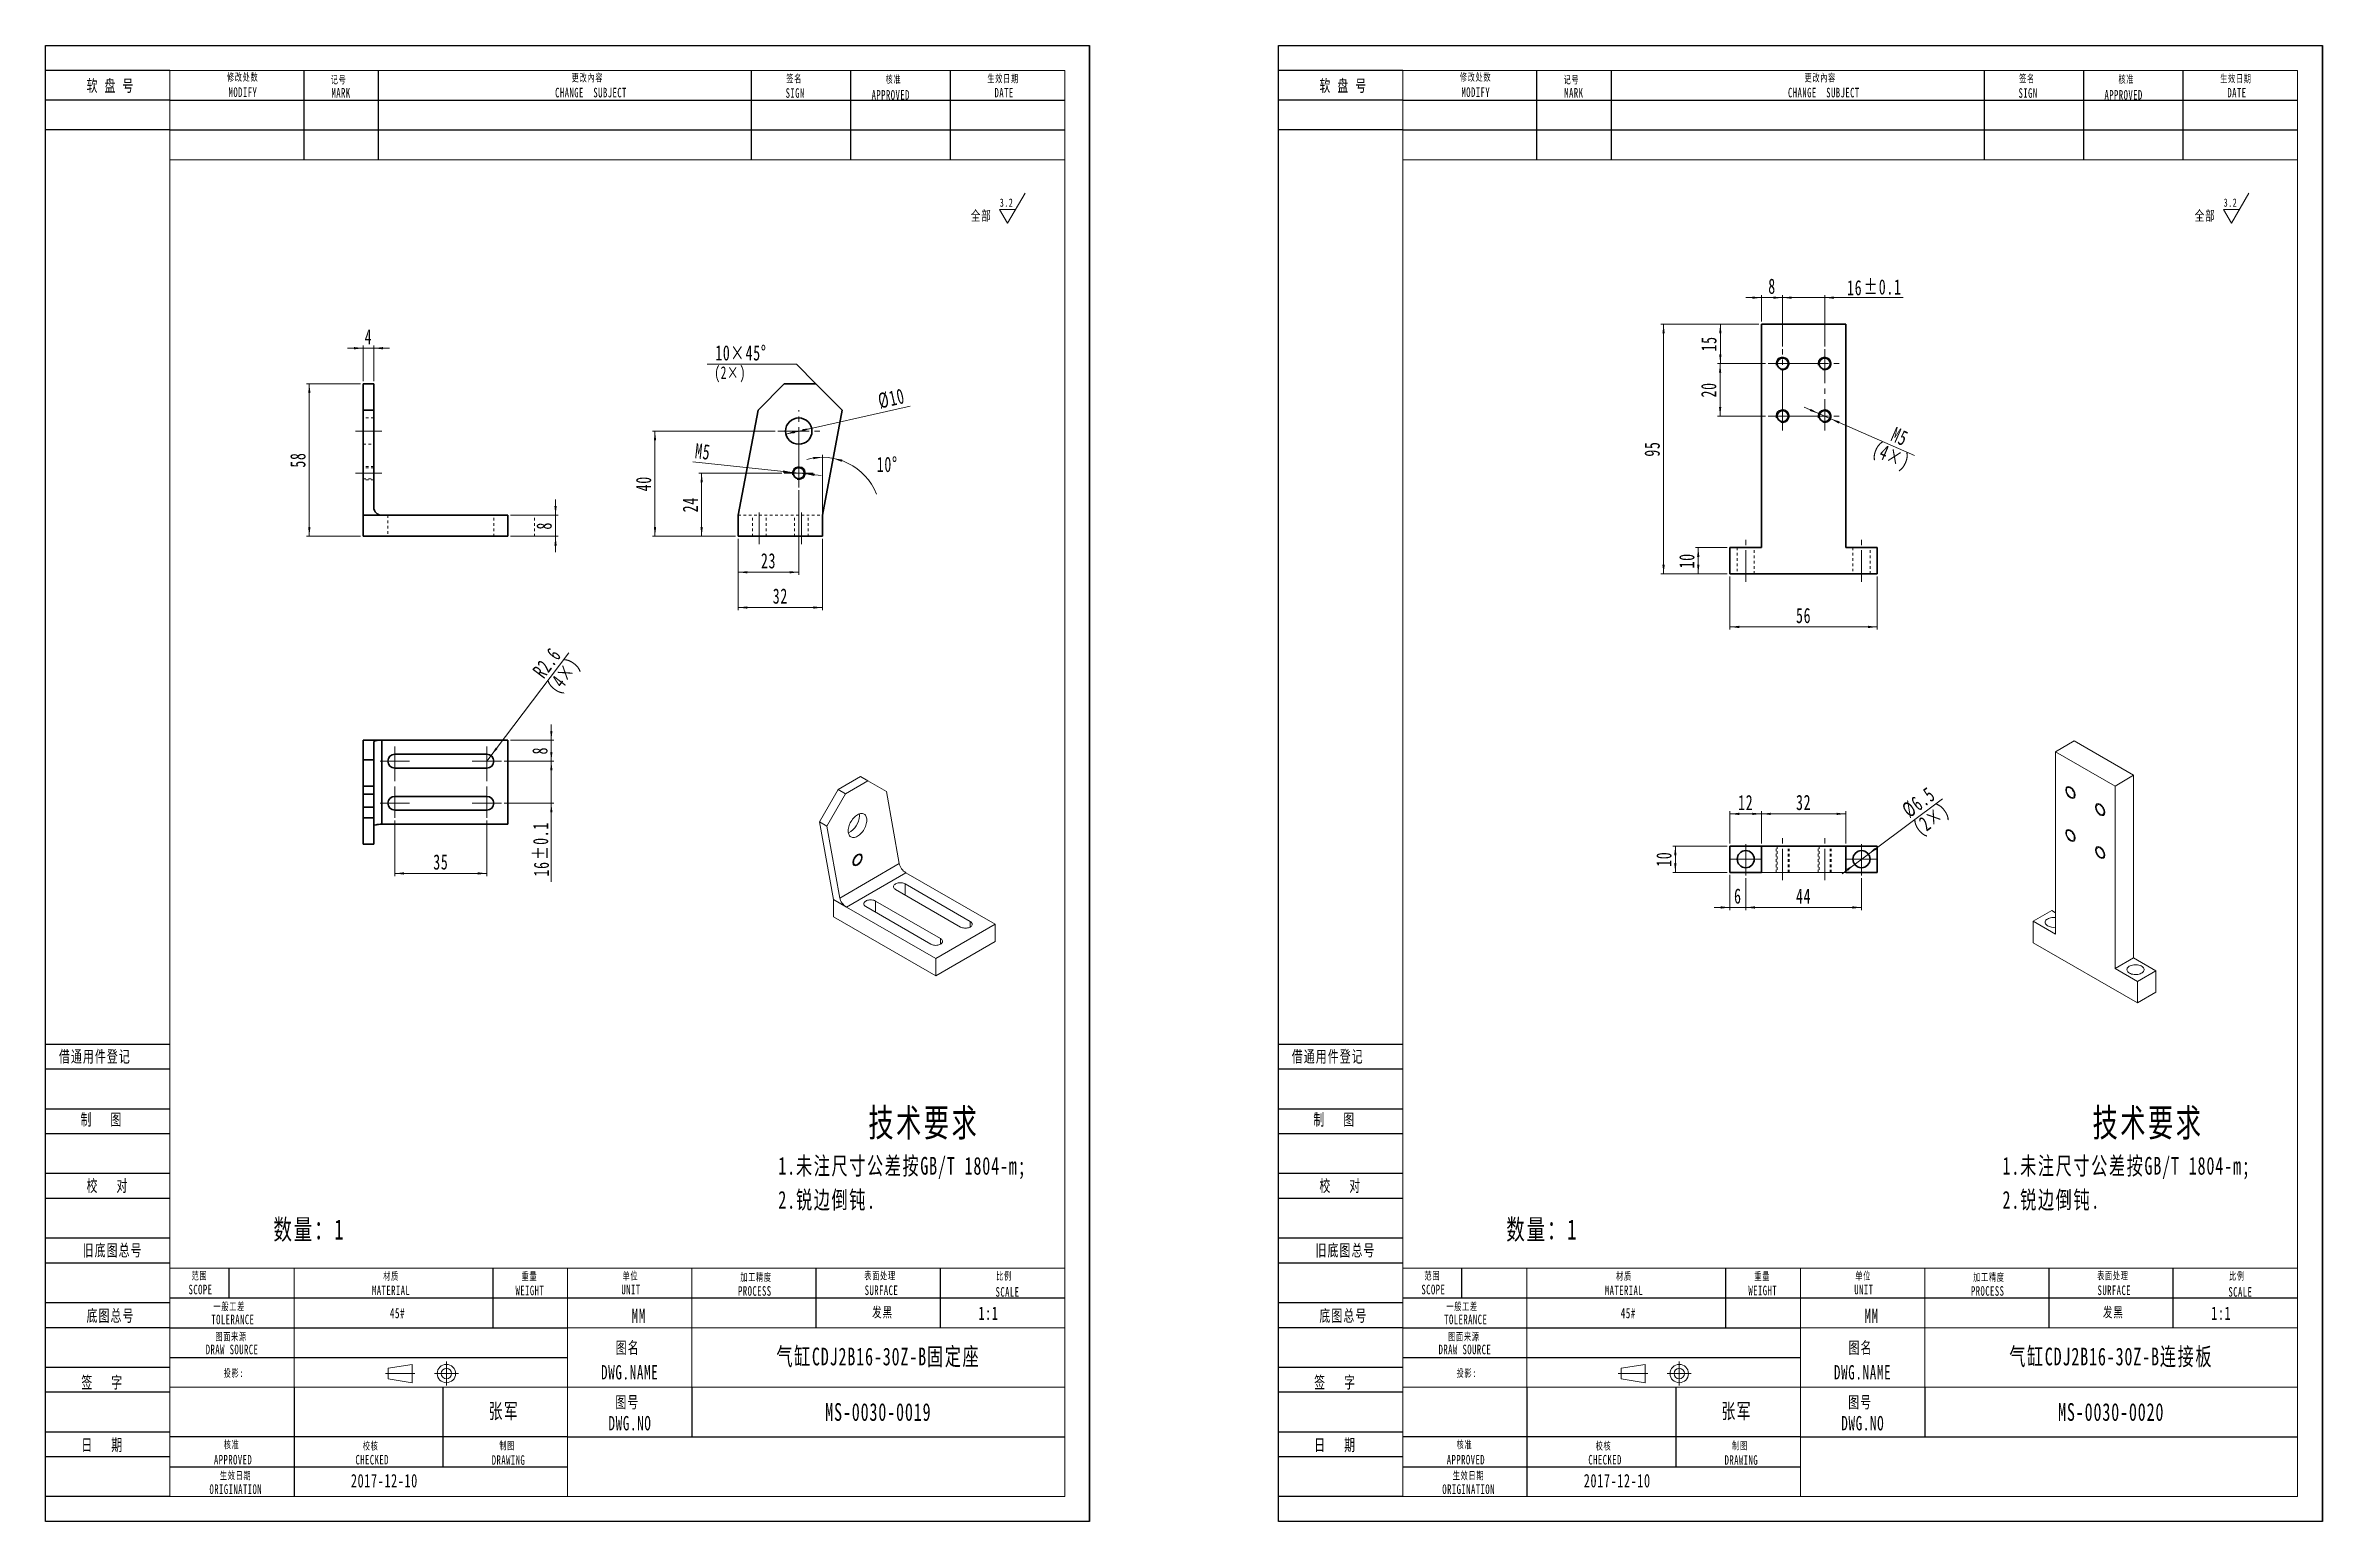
# Model space of a CAD drawing. Header units: millimetres. Extents: x 0 to 8592, y 0 to 561.
# Drawn here: x 7727 to 8592, y 0 to 561 of the extents above; entities that cross this region are included whole.
import ezdxf

# ---------------------------------------------------------------- set-up
doc = ezdxf.new("R2010")
doc.units = ezdxf.units.MM
for name, pattern in [('AD_LTYPE3 0 mm', [16, 11, -1, 1, -1, 1, -1]), ('AD_LTYPE6 0 mm', [12, 1, -1, 1, -1, 1, -1, 1, -1, 1, -1, 1, -1]), ('点画线', [18, 12, -2, 2, -2]), ('虚线', [2, 1, -1])]:
    doc.linetypes.add(name, pattern=pattern)
doc.layers.get('0').update_dxf_attribs({"lineweight": 35})
for name, color, linetype, lineweight in [('ACAD0', 7, 'Continuous', 0), ('ACADA-定位3-标高', 171, 'Continuous', 0), ('ACADA-构件3-柱砼', 9, 'Continuous', 0), ('ACADA-构件8-屋面', 7, 'Continuous', 0), ('EB0', 7, 'Continuous', 35), ('中心线层', 1, '点画线', 18), ('尺寸线层', 3, 'Continuous', 18), ('虚线层', 6, '虚线', 18)]:
    doc.layers.add(name, color=color, linetype=linetype, lineweight=lineweight)
doc.styles.add('标准', font='', dxfattribs={"width": 0.667})
doc.styles.get('标准').set_extended_font_data('宋体')
doc.dimstyles.new('标准', dxfattribs={"dimtxt": 5.779688, "dimasz": 3.5, "dimexe": 1, "dimexo": 1, "dimgap": 1.209086, "dimtad": 1, "dimdec": 1, "dimdsep": 46, "dimtxsty": '标准', "dimblk": '_CAXARROW', "dimcen": 0, "dimdle": 6, "dimazin": 2, "dimtfac": 0.707107, "dimtdec": 3, "dimtmove": 0, "dimatfit": 3, "dimfxl": 1, "dimfrac": 2, "dimtolj": 1, "dimlwd": 18, "dimarcsym": 0})

msp = doc.modelspace()

# ---------------------------------------------------------------- texts
at = {"layer": 'ACADA-定位3-标高', "linetype": 'Continuous', "lineweight": 18, "line_spacing_factor": 1.15057, "style": '标准'}
for s, insert, char_height, width, attachment_point in [('\\T1.1;数量：1', (7813.32, 106.33), 7.715, 38.9526, 7), ('\\T1.1;数量：1', (8281.94, 106.33), 7.715, 38.9526, 7), ('\\T1.1;气缸CDJ2B16-30Z-B固定座', (8043.24, 62.36), 6.743, 141.736, 5), ('\\T1.1;气缸CDJ2B16-30Z-B连接板', (8511.86, 62.36), 6.743, 141.736, 5), ('\\T1.1;MS-0030-0019', (8043.24, 41.58), 6.743, 141.736, 5), ('\\T1.1;MS-0030-0020', (8511.86, 41.58), 6.743, 141.736, 5), ('\\T1.1;2017-12-10', (7842.77, 12.89), 5.0988, 39.173, 7), ('\\T1.1;2017-12-10', (8311.39, 12.89), 5.0988, 39.173, 7)]:
    msp.add_mtext(s, dxfattribs=dict(at, insert=insert, char_height=char_height, width=width, attachment_point=attachment_point))
at = {"layer": 'ACADA-定位3-标高', "linetype": 'AD_LTYPE3 0 mm', "lineweight": 0, "char_height": 5.097, "width": 10.8681, "attachment_point": 7, "line_spacing_factor": 1.15057, "style": '标准'}
for insert in [(8081.28, 76.59), (8549.9, 76.59)]:
    msp.add_mtext('\\T1.1;1:1', dxfattribs=dict(at, insert=insert))
at = {"layer": 'ACADA-构件8-屋面', "linetype": 'Continuous', "lineweight": 18, "line_spacing_factor": 1.15057, "style": '标准'}
for s, insert, char_height, width, attachment_point in [('\\T1.1;软 盘 号', (7742.28, 548.28), 4.5511, 24.9916, 1), ('\\T1.1;修改处数', (7801.62, 549.11), 2.913, 20.7275, 5), ('\\T1.1;MODIFY', (7801.72, 543.49), 3.6408, 16.591, 5), ('\\T1.1;记号', (7838.1, 548.12), 2.913, 14.5107, 5), ('\\T1.1;CHANGE  SUBJECT', (7934.02, 543.34), 3.6408, 35.2594, 5), ('\\T1.1;更改內容', (7932.67, 548.86), 2.913, 39.3958, 5), ('\\T1.1;签名', (8011.26, 548.52), 2.913, 14.5107, 5), ('\\T1.1;核准', (8048.99, 548.27), 2.913, 18.6593, 5), ('\\T1.1;生效日期', (8090.67, 548.52), 2.913, 16.5789, 5), ('\\T1.1;软 盘 号', (8210.9, 548.28), 4.5511, 24.9916, 1), ('\\T1.1;修改处数', (8270.24, 549.11), 2.913, 20.7275, 5), ('\\T1.1;MODIFY', (8270.34, 543.49), 3.6408, 16.591, 5), ('\\T1.1;记号', (8306.72, 548.12), 2.913, 14.5107, 5), ('\\T1.1;CHANGE  SUBJECT', (8402.64, 543.34), 3.6408, 35.2594, 5), ('\\T1.1;更改內容', (8401.29, 548.86), 2.913, 39.3958, 5), ('\\T1.1;签名', (8479.88, 548.52), 2.913, 14.5107, 5), ('\\T1.1;核准', (8517.61, 548.27), 2.913, 18.6593, 5), ('\\T1.1;生效日期', (8559.29, 548.52), 2.913, 16.5789, 5), ('\\T1.1;MARK', (7839.01, 543.27), 3.641, 12.4425, 5), ('\\T1.1;SIGN', (8011.65, 543.18), 3.641, 12.4425, 5), ('\\T1.1;APPROVED', (8047.96, 542.47), 3.6408, 16.591, 5), ('\\T1.1;DATE', (8091.04, 543.34), 3.641, 12.4425, 5), ('\\T1.1;MARK', (8307.62, 543.27), 3.641, 12.4425, 5), ('\\T1.1;SIGN', (8480.27, 543.18), 3.641, 12.4425, 5), ('\\T1.1;APPROVED', (8516.58, 542.47), 3.6408, 16.591, 5), ('\\T1.1;DATE', (8559.66, 543.34), 3.641, 12.4425, 5), ('\\T1.1;借通用件登记', (7731.79, 179.11), 4.5511, 42.9407, 1), ('\\T1.1;借通用件登记', (8200.41, 179.11), 4.5511, 42.9407, 1), ('\\T1.1;制   图', (7739.99, 155.13), 4.5511, 24.9916, 1), ('\\T1.1;制   图', (8208.6, 155.13), 4.5511, 24.9916, 1), ('\\T1.1;校   对', (7742.28, 129.94), 4.5511, 24.9916, 1), ('\\T1.1;校   对', (8210.9, 129.94), 4.5511, 24.9916, 1), ('\\T1.1;旧底图总号', (7740.81, 105.42), 4.5511, 71.2879, 1), ('\\T1.1;旧底图总号', (8209.43, 105.42), 4.5511, 71.2879, 1), ('\\T1.1;范围', (7785.2, 93.27), 2.913, 9.1903, 5), ('\\T1.1;单位', (7949, 93.24), 2.913, 13.0647, 5), ('\\T1.1;表面处理', (8043.91, 93.31), 2.913, 18.3844, 5), ('\\T1.1;比例', (8091.01, 93.18), 2.913, 16.6913, 5), ('\\T1.1;范围', (8253.81, 93.27), 2.913, 9.1903, 5), ('\\T1.1;单位', (8417.62, 93.24), 2.913, 13.0647, 5), ('\\T1.1;表面处理', (8512.52, 93.31), 2.913, 18.3844, 5), ('\\T1.1;比例', (8559.63, 93.18), 2.913, 16.6913, 5), ('\\T1.1;SCOPE', (7785.59, 88.18), 3.6408, 10.4963, 5), ('\\T1.1;MATERIAL', (7858.05, 87.9), 3.6408, 15.3921, 5), ('\\T1.1;材质', (7858.04, 93.14), 2.913, 15.0019, 5), ('\\T1.1;WEIGHT', (7910.79, 87.82), 3.6408, 15.2903, 5), ('\\T1.1;重量', (7910.62, 93.16), 2.913, 16.9391, 5), ('\\T1.1;UNIT', (7949.22, 88.16), 3.641, 11.0089, 5), ('\\T1.1;PROCESS', (7996.29, 87.63), 3.6408, 14.676, 5), ('\\T1.1;加工精度', (7996.77, 92.76), 2.913, 18.3844, 5), ('\\T1.1;SURFACE', (8044.42, 87.89), 3.6408, 14.5742, 5), ('\\T1.1;SCALE', (8092.35, 87.27), 3.6408, 15.1339, 5), ('\\T1.1;SCOPE', (8254.21, 88.18), 3.6408, 10.4963, 5), ('\\T1.1;MATERIAL', (8326.67, 87.9), 3.6408, 15.3921, 5), ('\\T1.1;材质', (8326.66, 93.14), 2.913, 15.0019, 5), ('\\T1.1;WEIGHT', (8379.41, 87.82), 3.6408, 15.2903, 5), ('\\T1.1;重量', (8379.24, 93.16), 2.913, 16.9391, 5), ('\\T1.1;UNIT', (8417.84, 88.16), 3.641, 11.0089, 5), ('\\T1.1;PROCESS', (8464.91, 87.63), 3.6408, 14.676, 5), ('\\T1.1;加工精度', (8465.39, 92.76), 2.913, 18.3844, 5), ('\\T1.1;SURFACE', (8513.04, 87.89), 3.6408, 14.5742, 5), ('\\T1.1;SCALE', (8560.97, 87.27), 3.6408, 15.1339, 5), ('\\T1.1;底图总号', (7742.28, 80.56), 4.551, 24.9916, 1), ('\\T1.1;TOLERANCE', (7797.9, 76.81), 3.6408, 18.4486, 5), ('\\T1.1;一般工差', (7796.52, 81.59), 2.913, 20.3216, 5), ('\\T1.1;   MM', (7948.11, 78.18), 5.4613, 22.3434, 5), ('\\T1.1;底图总号', (8210.9, 80.56), 4.551, 24.9916, 1), ('\\T1.1;TOLERANCE', (8266.52, 76.81), 3.6408, 18.4486, 5), ('\\T1.1;一般工差', (8265.14, 81.59), 2.913, 20.3216, 5), ('\\T1.1;   MM', (8416.73, 78.18), 5.4613, 22.3434, 5), ('\\T1.1;图面来源', (7797.21, 70.15), 2.913, 24.196, 5), ('\\T1.1;图面来源', (8265.83, 70.15), 2.913, 24.196, 5), ('\\T1.1;图名', (7947.98, 65.83), 4.551, 13.7855, 5), ('\\T1.1;图名', (8416.6, 65.83), 4.551, 13.7855, 5), ('\\T1.1;签   字', (7740.3, 55.19), 4.5511, 24.9916, 1), ('\\T1.1;投影:', (7798.27, 56.28), 2.913, 108.913, 5), ('\\T1.1;签   字', (8208.92, 55.19), 4.5511, 24.9916, 1), ('\\T1.1;投影:', (8266.89, 56.28), 2.913, 108.913, 5), ('\\T1.1;张军', (7900.91, 41.66), 5.772, 75.5925, 5), ('\\T1.1;图号', (7947.85, 45.12), 4.551, 22.5029, 5), ('\\T1.1;张军', (8369.53, 41.66), 5.772, 75.5925, 5), ('\\T1.1;图号', (8416.47, 45.12), 4.551, 22.5029, 5), ('\\T1.1;日   期', (7740.3, 31.38), 4.5511, 24.9916, 1), ('\\T1.1;核准', (7797.43, 29.07), 2.913, 16.9391, 5), ('\\T1.1;校核', (7850.28, 28.58), 2.913, 15.0019, 5), ('\\T1.1;制图', (7902.15, 28.7), 2.913, 18.8763, 5), ('\\T1.1;日   期', (8208.92, 31.38), 4.5511, 24.9916, 1), ('\\T1.1;核准', (8266.04, 29.07), 2.913, 16.9391, 5), ('\\T1.1;校核', (8318.89, 28.58), 2.913, 15.0019, 5), ('\\T1.1;制图', (8370.77, 28.7), 2.913, 18.8763, 5), ('\\T1.1;APPROVED', (7797.97, 23.46), 3.6408, 17.0202, 5), ('\\T1.1;生效日期', (7798.96, 17.29), 2.913, 24.196, 5), ('\\T1.1;CHECKED', (7850.86, 23.46), 3.6408, 14.676, 5), ('\\T1.1;DRAWING', (7902.66, 23.34), 3.6408, 14.1672, 5), ('\\T1.1;APPROVED', (8266.58, 23.46), 3.6408, 17.0202, 5), ('\\T1.1;生效日期', (8267.58, 17.29), 2.913, 24.196, 5), ('\\T1.1;CHECKED', (8319.48, 23.46), 3.6408, 14.676, 5), ('\\T1.1;DRAWING', (8371.28, 23.34), 3.6408, 14.1672, 5), ('\\T1.1;ORIGINATION', (7799, 12.24), 3.6408, 20.5743, 5), ('\\T1.1;ORIGINATION', (8267.61, 12.24), 3.6408, 20.5743, 5)]:
    msp.add_mtext(s, dxfattribs=dict(at, insert=insert, char_height=char_height, width=width, attachment_point=attachment_point))
at = {"layer": '尺寸线层', "linetype": 'Continuous', "lineweight": 18, "line_spacing_factor": 1.15057, "style": '标准'}
for s, insert, char_height, width, attachment_point in [('\\T1.1;(2×)', (7980.91, 439.3), 4.816, 16.777, 1), ('\\T1.1;技术要求', (8039.44, 156.92), 10.537, 72.7231, 1), ('\\T1.1;技术要求', (8504.77, 156.92), 10.537, 72.7231, 1), ('\\T1.1;1.未注尺寸公差按GB/T 1804-m;\\P2.锐边倒钝.', (8005.21, 138.63), 6.743, 128.952, 1), ('\\T1.1;1.未注尺寸公差按GB/T 1804-m;\\P2.锐边倒钝.', (8470.54, 138.63), 6.743, 128.952, 1), ('\\T1.1;45#', (7860.46, 79.19), 3.848, 40.532, 5), ('\\T1.1;发黑', (8044.85, 79.37), 3.853, 47.2453, 5), ('\\T1.1;45#', (8328.29, 79.19), 3.848, 40.532, 5), ('\\T1.1;发黑', (8512.69, 79.37), 3.853, 47.2453, 5), ('\\T1.1;DRAW SOURCE', (7797.58, 65.39), 3.6408, 47.2128, 5), ('\\T1.1;DRAW SOURCE', (8266.2, 65.39), 3.6408, 47.2128, 5), ('\\T1.1;DWG.NAME', (7948.75, 56.69), 5.4613, 47.2453, 5), ('\\T1.1;DWG.NAME', (8417.37, 56.69), 5.4613, 47.2453, 5), ('\\T1.1;DWG.NO', (7948.85, 37.33), 5.4613, 47.4484, 5), ('\\T1.1;DWG.NO', (8417.46, 37.33), 5.4613, 47.4484, 5)]:
    msp.add_mtext(s, dxfattribs=dict(at, insert=insert, char_height=char_height, width=width, attachment_point=attachment_point))

# ---------------------------------------------------------------- blocks, each defined once
blk = doc.blocks.new('*X254')
at = {"layer": 'EB0', "linetype": 'Continuous', "lineweight": 18}
for points in [[(8022.01, 404.68), (8018.59, 403.97), (8018.45, 404.84)], [(8026.07, 404.3), (8029.29, 402.98), (8029.59, 403.8)]]:
    blk.add_hatch(color=0, dxfattribs=at).paths.add_polyline_path(points, flags=0)
at = {"layer": 'EB0', "color": 0, "linetype": 'Continuous', "lineweight": 18}
blk.add_line((8022.01, 382.64), (8022.01, 405.68), dxfattribs=at)
blk.add_arc((8022.01, 382.64), 22.04, 21.50073, 105.59854, dxfattribs=at)
at = {"layer": 'EB0', "color": 0, "linetype": 'Continuous', "lineweight": 18, "insert": (8046.62, 401.94), "char_height": 5.7797, "width": 12.0342, "attachment_point": 5, "line_spacing_factor": 1.15057, "style": '标准'}
blk.add_mtext('\\T1.1;10%%D', dxfattribs=at)
blk = doc.blocks.new('_CAXARROW')
blk.add_hatch(color=0).paths.add_polyline_path([(0, 0), (-1, 0.125), (-1, -0.125)], flags=0)
blk = doc.blocks.new('*X255')
at = {"layer": 'EB0', "linetype": 'Continuous', "lineweight": 18}
for points in [[(7976.08, 398.64), (7975.64, 395.14), (7976.52, 395.14)], [(7976.08, 374.64), (7975.64, 378.14), (7976.52, 378.14)]]:
    blk.add_hatch(color=0, dxfattribs=at).paths.add_polyline_path(points, flags=0)
at = {"layer": 'EB0', "color": 0, "linetype": 'Continuous', "lineweight": 18}
for p, q in [((8006.51, 398.64), (7975.08, 398.64)), ((7976.08, 374.64), (7976.08, 398.64)), ((7989.01, 374.64), (7975.08, 374.64))]:
    blk.add_line(p, q, dxfattribs=at)
at = {"layer": 'EB0', "color": 0, "linetype": 'Continuous', "lineweight": 18, "insert": (7971.77, 386.64), "char_height": 5.78, "width": 8.3462, "attachment_point": 5, "rotation": 90, "line_spacing_factor": 1.15057, "style": '标准'}
blk.add_mtext('\\T1.1;24', dxfattribs=at)
blk = doc.blocks.new('*X256')
at = {"layer": 'EB0', "linetype": 'Continuous', "lineweight": 18}
for points in [[(7958.35, 414.64), (7957.91, 411.14), (7958.79, 411.14)], [(7958.35, 374.64), (7957.91, 378.14), (7958.79, 378.14)]]:
    blk.add_hatch(color=0, dxfattribs=at).paths.add_polyline_path(points, flags=0)
at = {"layer": 'EB0', "color": 0, "linetype": 'Continuous', "lineweight": 18}
for p, q in [((8004.01, 414.64), (7957.35, 414.64)), ((7958.35, 374.64), (7958.35, 414.64)), ((7989.01, 374.64), (7957.35, 374.64))]:
    blk.add_line(p, q, dxfattribs=at)
at = {"layer": 'EB0', "color": 0, "linetype": 'Continuous', "lineweight": 18, "insert": (7954.04, 394.64), "char_height": 5.78, "width": 8.2177, "attachment_point": 5, "rotation": 90, "line_spacing_factor": 1.15057, "style": '标准'}
blk.add_mtext('\\T1.1;40', dxfattribs=at)
blk = doc.blocks.new('*X257')
at = {"layer": 'EB0', "linetype": 'Continuous', "lineweight": 18}
for points in [[(7859.46, 246.44), (7862.96, 246), (7862.96, 246.88)], [(7894.46, 246.44), (7890.96, 246), (7890.96, 246.88)]]:
    blk.add_hatch(color=0, dxfattribs=at).paths.add_polyline_path(points, flags=0)
at = {"layer": 'EB0', "color": 0, "linetype": 'Continuous', "lineweight": 18}
for p, q in [((7859.46, 266.53), (7859.46, 245.44)), ((7894.46, 266.53), (7894.46, 245.44)), ((7894.46, 246.44), (7859.46, 246.44))]:
    blk.add_line(p, q, dxfattribs=at)
at = {"layer": 'EB0', "color": 0, "linetype": 'Continuous', "lineweight": 18, "insert": (7876.96, 250.75), "char_height": 5.78, "width": 8.1213, "attachment_point": 5, "line_spacing_factor": 1.15057, "style": '标准'}
blk.add_mtext('\\T1.1;35', dxfattribs=at)
blk = doc.blocks.new('*X258')
at = {"layer": 'EB0', "linetype": 'Continuous', "lineweight": 18}
for points in [[(7918.95, 297.13), (7919.38, 300.63), (7918.51, 300.63)], [(7918.95, 289.13), (7919.38, 285.63), (7918.51, 285.63)]]:
    blk.add_hatch(color=0, dxfattribs=at).paths.add_polyline_path(points, flags=0)
at = {"layer": 'EB0', "color": 0, "linetype": 'Continuous', "lineweight": 18}
for p, q in [((7918.95, 303.13), (7918.95, 283.13)), ((7903.46, 297.13), (7919.95, 297.13)), ((7901.06, 289.13), (7919.95, 289.13))]:
    blk.add_line(p, q, dxfattribs=at)
at = {"layer": 'EB0', "color": 0, "linetype": 'Continuous', "lineweight": 18, "insert": (7914.64, 293.13), "char_height": 5.78, "width": 3.6302, "attachment_point": 5, "rotation": 90, "line_spacing_factor": 1.15057, "style": '标准'}
blk.add_mtext('\\T1.1;8', dxfattribs=at)
blk = doc.blocks.new('*X260')
at = {"color": 0, "attachment_point": 1, "rotation": 90, "line_spacing_factor": 1.15057, "style": '标准'}
for s, insert, char_height, width in [('\\T1.1;%%P0.1', (7911.97, 251.54), 5.7797, 29.0585), ('\\T1.1;16', (7912.26, 245.27), 5.78, 39.9206)]:
    blk.add_mtext(s, dxfattribs=dict(at, insert=insert, char_height=char_height, width=width))
blk = doc.blocks.new('*X259')
at = {"layer": 'EB0', "linetype": 'Continuous', "lineweight": 18}
for points in [[(7918.95, 289.13), (7918.51, 292.63), (7919.38, 292.63)], [(7918.95, 273.13), (7918.51, 269.63), (7919.38, 269.63)]]:
    blk.add_hatch(color=0, dxfattribs=at).paths.add_polyline_path(points, flags=0)
at = {"layer": 'EB0', "color": 0, "linetype": 'Continuous', "lineweight": 18}
for p, q in [((7918.95, 243.25), (7918.95, 295.13)), ((7901.06, 289.13), (7919.95, 289.13)), ((7901.06, 273.13), (7919.95, 273.13))]:
    blk.add_line(p, q, dxfattribs=at)
blk.add_blockref('*X260', (0, 0), dxfattribs=at)
blk = doc.blocks.new('*X261')
at = {"layer": 'EB0', "linetype": 'Continuous', "lineweight": 18}
for points in [[(7990.01, 347.56), (7993.51, 347.99), (7993.51, 347.12)], [(8022.01, 347.56), (8018.51, 347.99), (8018.51, 347.12)]]:
    blk.add_hatch(color=0, dxfattribs=at).paths.add_polyline_path(points, flags=0)
at = {"layer": 'EB0', "color": 0, "linetype": 'Continuous', "lineweight": 18}
for p, q in [((7990.01, 373.64), (7990.01, 346.56)), ((8022.01, 373.64), (8022.01, 346.56)), ((7990.01, 347.56), (8022.01, 347.56))]:
    blk.add_line(p, q, dxfattribs=at)
at = {"layer": 'EB0', "color": 0, "linetype": 'Continuous', "lineweight": 18, "insert": (8006.01, 351.87), "char_height": 5.78, "width": 8.1213, "attachment_point": 5, "line_spacing_factor": 1.15057, "style": '标准'}
blk.add_mtext('\\T1.1;32', dxfattribs=at)
blk = doc.blocks.new('*X262')
at = {"layer": 'EB0', "linetype": 'Continuous', "lineweight": 18}
for points in [[(7990.01, 360.98), (7993.51, 360.54), (7993.51, 361.41)], [(8013.01, 360.98), (8009.51, 360.54), (8009.51, 361.41)]]:
    blk.add_hatch(color=0, dxfattribs=at).paths.add_polyline_path(points, flags=0)
at = {"layer": 'EB0', "color": 0, "linetype": 'Continuous', "lineweight": 18}
for p, q in [((8013.01, 392.14), (8013.01, 359.98)), ((7990.01, 373.64), (7990.01, 359.98)), ((8013.01, 360.98), (7990.01, 360.98))]:
    blk.add_line(p, q, dxfattribs=at)
at = {"layer": 'EB0', "color": 0, "linetype": 'Continuous', "lineweight": 18, "insert": (8001.51, 365.29), "char_height": 5.78, "width": 8.1213, "attachment_point": 5, "line_spacing_factor": 1.15057, "style": '标准'}
blk.add_mtext('\\T1.1;23', dxfattribs=at)
blk = doc.blocks.new('*X263')
at = {"layer": 'EB0', "linetype": 'Continuous', "lineweight": 18}
for points in [[(8017.88, 415.74), (8014.57, 414.55), (8014.37, 415.4)], [(8008.13, 413.54), (8011.64, 413.89), (8011.45, 414.74)]]:
    blk.add_hatch(color=0, dxfattribs=at).paths.add_polyline_path(points, flags=0)
at = {"layer": 'EB0', "color": 0, "linetype": 'Continuous', "lineweight": 18}
blk.add_line((8055.38, 424.19), (8008.13, 413.54), dxfattribs=at)
at = {"layer": 'EB0', "color": 0, "linetype": 'Continuous', "lineweight": 18, "insert": (8048.21, 426.99), "char_height": 5.7797, "width": 14.6934, "attachment_point": 5, "rotation": 12.69165, "line_spacing_factor": 1.15057, "style": '标准'}
blk.add_mtext('\\T1.1;%%C10', dxfattribs=at)
blk = doc.blocks.new('*X264')
at = {"layer": 'EB0', "color": 0, "linetype": 'Continuous', "lineweight": 18}
for p, q in [((-7.4, 7.4), (-41.29, 7.4)), ((0, 0), (-7.4, 7.4))]:
    blk.add_line(p, q, dxfattribs=at)
at = {"layer": 'EB0', "color": 0, "linetype": 'Continuous', "lineweight": 18, "insert": (-28.52, 11.71), "char_height": 5.7797, "width": 29.716, "attachment_point": 5, "line_spacing_factor": 1.15057, "style": '标准'}
blk.add_mtext('\\T1.1;10×45%%D', dxfattribs=at)
blk = doc.blocks.new('*X265')
at = {"layer": 'EB0', "linetype": 'Continuous', "lineweight": 18}
for points in [[(8010.52, 398.91), (8007.09, 399.71), (8006.99, 398.84)], [(8015.49, 398.38), (8019.02, 398.45), (8018.93, 397.58)]]:
    blk.add_hatch(color=0, dxfattribs=at).paths.add_polyline_path(points, flags=0)
at = {"layer": 'EB0', "color": 0, "linetype": 'Continuous', "lineweight": 18}
blk.add_line((7972.76, 402.91), (8021.46, 397.75), dxfattribs=at)
at = {"layer": 'EB0', "color": 0, "linetype": 'Continuous', "lineweight": 18, "insert": (7976.53, 406.85), "char_height": 5.78, "width": 9.0156, "attachment_point": 5, "rotation": 353.94384, "line_spacing_factor": 1.15057, "style": '标准'}
blk.add_mtext('\\T1.1;M5', dxfattribs=at)
blk = doc.blocks.new('*X266')
at = {"layer": 'EB0', "linetype": 'Continuous', "lineweight": 18}
for points in [[(7920.55, 382.64), (7920.11, 386.14), (7920.99, 386.14)], [(7920.55, 374.64), (7920.11, 371.14), (7920.99, 371.14)]]:
    blk.add_hatch(color=0, dxfattribs=at).paths.add_polyline_path(points, flags=0)
at = {"layer": 'EB0', "color": 0, "linetype": 'Continuous', "lineweight": 18}
for p, q in [((7903.46, 382.64), (7921.55, 382.64)), ((7920.55, 368.64), (7920.55, 388.64)), ((7903.46, 374.64), (7921.55, 374.64))]:
    blk.add_line(p, q, dxfattribs=at)
at = {"layer": 'EB0', "color": 0, "linetype": 'Continuous', "lineweight": 18, "insert": (7916.24, 378.64), "char_height": 5.78, "width": 3.6302, "attachment_point": 5, "rotation": 90, "line_spacing_factor": 1.15057, "style": '标准'}
blk.add_mtext('\\T1.1;8', dxfattribs=at)
blk = doc.blocks.new('*X267')
at = {"layer": 'EB0', "linetype": 'Continuous', "lineweight": 18}
for points in [[(7847.46, 446.17), (7843.96, 446.61), (7843.96, 445.73)], [(7851.46, 446.17), (7854.96, 446.61), (7854.96, 445.73)]]:
    blk.add_hatch(color=0, dxfattribs=at).paths.add_polyline_path(points, flags=0)
at = {"layer": 'EB0', "color": 0, "linetype": 'Continuous', "lineweight": 18}
for p, q in [((7841.46, 446.17), (7857.46, 446.17)), ((7847.46, 433.64), (7847.46, 447.17)), ((7851.46, 433.64), (7851.46, 447.17))]:
    blk.add_line(p, q, dxfattribs=at)
at = {"layer": 'EB0', "color": 0, "linetype": 'Continuous', "lineweight": 18, "insert": (7849.46, 450.48), "char_height": 5.78, "width": 3.8229, "attachment_point": 5, "line_spacing_factor": 1.15057, "style": '标准'}
blk.add_mtext('\\T1.1;4', dxfattribs=at)
blk = doc.blocks.new('*X268')
at = {"layer": 'EB0', "linetype": 'Continuous', "lineweight": 18}
for points in [[(7826.95, 432.64), (7827.39, 429.14), (7826.52, 429.14)], [(7826.95, 374.64), (7827.39, 378.14), (7826.52, 378.14)]]:
    blk.add_hatch(color=0, dxfattribs=at).paths.add_polyline_path(points, flags=0)
at = {"layer": 'EB0', "color": 0, "linetype": 'Continuous', "lineweight": 18}
for p, q in [((7846.46, 432.64), (7825.95, 432.64)), ((7826.95, 432.64), (7826.95, 374.64)), ((7846.46, 374.64), (7825.95, 374.64))]:
    blk.add_line(p, q, dxfattribs=at)
at = {"layer": 'EB0', "color": 0, "linetype": 'Continuous', "lineweight": 18, "insert": (7822.64, 403.64), "char_height": 5.78, "width": 8.1534, "attachment_point": 5, "rotation": 90, "line_spacing_factor": 1.15057, "style": '标准'}
blk.add_mtext('\\T1.1;58', dxfattribs=at)
blk = doc.blocks.new('*X269')
at = {"layer": 'EB0', "linetype": 'Continuous', "lineweight": 18}
blk.add_hatch(color=0, dxfattribs=at).paths.add_polyline_path([(7896.03, 291.21), (7898.49, 293.74), (7897.79, 294.27)], flags=0)
at = {"layer": 'EB0', "color": 0, "linetype": 'Continuous', "lineweight": 18}
blk.add_line((7925.57, 330.33), (7894.46, 289.13), dxfattribs=at)
at = {"layer": 'EB0', "color": 0, "linetype": 'Continuous', "lineweight": 18, "char_height": 5.78, "attachment_point": 5, "rotation": 52.94154, "line_spacing_factor": 1.15057, "style": '标准'}
for s, insert, width in [('\\T1.1;R2.6', (7917.28, 326.5), 28.5212), ('\\T1.1;(4×)', (7924.16, 321.3), 34.5047)]:
    blk.add_mtext(s, dxfattribs=dict(at, insert=insert, width=width))
blk = doc.blocks.new('*X352')
at = {"layer": '尺寸线层', "linetype": 'Continuous', "lineweight": 18}
for p, q in [((6.49, -1.41), (13.14, 10.09)), ((3.48, 3.82), (9.51, 3.82)), ((6.49, -1.41), (3.48, 3.82))]:
    blk.add_line(p, q, dxfattribs=at)
at = {"layer": '尺寸线层', "linetype": 'Continuous', "lineweight": 18, "line_spacing_factor": 1.15057, "style": '标准'}
for s, insert, char_height, width, attachment_point in [('\\T1.1;全部', (-3.47, 1.27), 3.853, 17.1639, 5), ('\\T1.1;3.2', (8.68, 6.41), 3.116, 6.8178, 6)]:
    blk.add_mtext(s, dxfattribs=dict(at, insert=insert, char_height=char_height, width=width, attachment_point=attachment_point))
blk = doc.blocks.new('*X271')
at = {"layer": 'EB0', "linetype": 'Continuous', "lineweight": 18}
for points in [[(8341.72, 455.32), (8342.16, 451.82), (8341.28, 451.82)], [(8341.72, 360.32), (8342.16, 363.82), (8341.28, 363.82)]]:
    blk.add_hatch(color=0, dxfattribs=at).paths.add_polyline_path(points, flags=0)
at = {"layer": 'EB0', "color": 0, "linetype": 'Continuous', "lineweight": 18}
for p, q in [((8377.96, 455.32), (8340.72, 455.32)), ((8341.72, 455.32), (8341.72, 360.32)), ((8365.96, 360.32), (8340.72, 360.32))]:
    blk.add_line(p, q, dxfattribs=at)
at = {"layer": 'EB0', "color": 0, "linetype": 'Continuous', "lineweight": 18, "insert": (8337.41, 407.82), "char_height": 5.78, "width": 8.1213, "attachment_point": 5, "rotation": 90, "line_spacing_factor": 1.15057, "style": '标准'}
blk.add_mtext('\\T1.1;95', dxfattribs=at)
blk = doc.blocks.new('*X272')
at = {"layer": 'EB0', "linetype": 'Continuous', "lineweight": 18}
for points in [[(8354.9, 370.32), (8354.46, 366.82), (8355.34, 366.82)], [(8354.9, 360.32), (8354.46, 363.82), (8355.34, 363.82)]]:
    blk.add_hatch(color=0, dxfattribs=at).paths.add_polyline_path(points, flags=0)
at = {"layer": 'EB0', "color": 0, "linetype": 'Continuous', "lineweight": 18}
for p, q in [((8365.96, 370.32), (8353.9, 370.32)), ((8354.9, 360.32), (8354.9, 370.32)), ((8365.96, 360.32), (8353.9, 360.32))]:
    blk.add_line(p, q, dxfattribs=at)
at = {"layer": 'EB0', "color": 0, "linetype": 'Continuous', "lineweight": 18, "insert": (8350.59, 365.32), "char_height": 5.78, "width": 8.2177, "attachment_point": 5, "rotation": 90, "line_spacing_factor": 1.15057, "style": '标准'}
blk.add_mtext('\\T1.1;10', dxfattribs=at)
blk = doc.blocks.new('*X273')
at = {"layer": 'EB0', "linetype": 'Continuous', "lineweight": 18}
for points in [[(8363.22, 440.32), (8363.66, 436.82), (8362.79, 436.82)], [(8363.22, 420.32), (8363.66, 423.82), (8362.79, 423.82)]]:
    blk.add_hatch(color=0, dxfattribs=at).paths.add_polyline_path(points, flags=0)
at = {"layer": 'EB0', "color": 0, "linetype": 'Continuous', "lineweight": 18}
for p, q in [((8380.46, 440.32), (8362.22, 440.32)), ((8363.22, 440.32), (8363.22, 420.32)), ((8380.46, 420.32), (8362.22, 420.32))]:
    blk.add_line(p, q, dxfattribs=at)
at = {"layer": 'EB0', "color": 0, "linetype": 'Continuous', "lineweight": 18, "insert": (8358.91, 430.32), "char_height": 5.78, "width": 8.2177, "attachment_point": 5, "rotation": 90, "line_spacing_factor": 1.15057, "style": '标准'}
blk.add_mtext('\\T1.1;20', dxfattribs=at)
blk = doc.blocks.new('*X274')
at = {"layer": 'EB0', "linetype": 'Continuous', "lineweight": 18}
for points in [[(8363.3, 455.32), (8362.86, 451.82), (8363.74, 451.82)], [(8363.3, 440.32), (8362.86, 443.82), (8363.74, 443.82)]]:
    blk.add_hatch(color=0, dxfattribs=at).paths.add_polyline_path(points, flags=0)
at = {"layer": 'EB0', "color": 0, "linetype": 'Continuous', "lineweight": 18}
for p, q in [((8377.96, 455.32), (8362.3, 455.32)), ((8363.3, 440.32), (8363.3, 455.32)), ((8380.46, 440.32), (8362.3, 440.32))]:
    blk.add_line(p, q, dxfattribs=at)
at = {"layer": 'EB0', "color": 0, "linetype": 'Continuous', "lineweight": 18, "insert": (8358.99, 447.82), "char_height": 5.78, "width": 8.1213, "attachment_point": 5, "rotation": 90, "line_spacing_factor": 1.15057, "style": '标准'}
blk.add_mtext('\\T1.1;15', dxfattribs=at)
blk = doc.blocks.new('*X275')
at = {"layer": 'EB0', "linetype": 'Continuous', "lineweight": 18}
for points in [[(8378.96, 465.4), (8375.46, 464.96), (8375.46, 465.83)], [(8386.96, 465.4), (8390.46, 464.96), (8390.46, 465.83)]]:
    blk.add_hatch(color=0, dxfattribs=at).paths.add_polyline_path(points, flags=0)
at = {"layer": 'EB0', "color": 0, "linetype": 'Continuous', "lineweight": 18}
for p, q in [((8392.96, 465.4), (8372.96, 465.4)), ((8378.96, 456.32), (8378.96, 466.4)), ((8386.96, 446.82), (8386.96, 466.4))]:
    blk.add_line(p, q, dxfattribs=at)
at = {"layer": 'EB0', "color": 0, "linetype": 'Continuous', "lineweight": 18, "insert": (8382.96, 469.71), "char_height": 5.78, "width": 3.6302, "attachment_point": 5, "line_spacing_factor": 1.15057, "style": '标准'}
blk.add_mtext('\\T1.1;8', dxfattribs=at)
blk = doc.blocks.new('*X277')
at = {"color": 0, "attachment_point": 1, "line_spacing_factor": 1.15057, "style": '标准'}
for s, insert, char_height, width in [('\\T1.1;16', (8411.49, 472.08), 5.78, 39.9206), ('\\T1.1;%%P0.1', (8417.76, 472.37), 5.7797, 29.0585)]:
    blk.add_mtext(s, dxfattribs=dict(at, insert=insert, char_height=char_height, width=width))
blk = doc.blocks.new('*X276')
at = {"layer": 'EB0', "linetype": 'Continuous', "lineweight": 18}
for points in [[(8386.96, 465.4), (8383.46, 464.96), (8383.46, 465.83)], [(8402.96, 465.4), (8406.46, 464.96), (8406.46, 465.83)]]:
    blk.add_hatch(color=0, dxfattribs=at).paths.add_polyline_path(points, flags=0)
at = {"layer": 'EB0', "color": 0, "linetype": 'Continuous', "lineweight": 18}
for p, q in [((8432.85, 465.4), (8380.96, 465.4)), ((8386.96, 446.82), (8386.96, 466.4)), ((8402.96, 446.82), (8402.96, 466.4))]:
    blk.add_line(p, q, dxfattribs=at)
blk.add_blockref('*X277', (0, 0), dxfattribs=at)
blk = doc.blocks.new('*X278')
at = {"layer": 'EB0', "linetype": 'Continuous', "lineweight": 18}
for points in [[(8366.96, 340.18), (8370.46, 340.62), (8370.46, 339.75)], [(8422.96, 340.18), (8419.46, 340.62), (8419.46, 339.75)]]:
    blk.add_hatch(color=0, dxfattribs=at).paths.add_polyline_path(points, flags=0)
at = {"layer": 'EB0', "color": 0, "linetype": 'Continuous', "lineweight": 18}
for p, q in [((8366.96, 359.32), (8366.96, 339.18)), ((8422.96, 359.32), (8422.96, 339.18)), ((8366.96, 340.18), (8422.96, 340.18))]:
    blk.add_line(p, q, dxfattribs=at)
at = {"layer": 'EB0', "color": 0, "linetype": 'Continuous', "lineweight": 18, "insert": (8394.96, 344.49), "char_height": 5.78, "width": 8.1856, "attachment_point": 5, "line_spacing_factor": 1.15057, "style": '标准'}
blk.add_mtext('\\T1.1;56', dxfattribs=at)
blk = doc.blocks.new('*X279')
at = {"layer": 'EB0', "linetype": 'Continuous', "lineweight": 18}
for points in [[(8378.96, 269.09), (8382.46, 269.52), (8382.46, 268.65)], [(8410.96, 269.09), (8407.46, 269.52), (8407.46, 268.65)]]:
    blk.add_hatch(color=0, dxfattribs=at).paths.add_polyline_path(points, flags=0)
at = {"layer": 'EB0', "color": 0, "linetype": 'Continuous', "lineweight": 18}
for p, q in [((8378.96, 257.85), (8378.96, 270.09)), ((8378.96, 269.09), (8410.96, 269.09)), ((8410.96, 257.85), (8410.96, 270.09))]:
    blk.add_line(p, q, dxfattribs=at)
at = {"layer": 'EB0', "color": 0, "linetype": 'Continuous', "lineweight": 18, "insert": (8394.96, 273.4), "char_height": 5.78, "width": 8.1213, "attachment_point": 5, "line_spacing_factor": 1.15057, "style": '标准'}
blk.add_mtext('\\T1.1;32', dxfattribs=at)
blk = doc.blocks.new('*X280')
at = {"layer": 'EB0', "linetype": 'Continuous', "lineweight": 18}
for points in [[(8366.96, 269.09), (8370.46, 269.52), (8370.46, 268.65)], [(8378.96, 269.09), (8375.46, 269.52), (8375.46, 268.65)]]:
    blk.add_hatch(color=0, dxfattribs=at).paths.add_polyline_path(points, flags=0)
at = {"layer": 'EB0', "color": 0, "linetype": 'Continuous', "lineweight": 18}
for p, q in [((8366.96, 257.85), (8366.96, 270.09)), ((8366.96, 269.09), (8378.96, 269.09)), ((8378.96, 257.85), (8378.96, 270.09))]:
    blk.add_line(p, q, dxfattribs=at)
at = {"layer": 'EB0', "color": 0, "linetype": 'Continuous', "lineweight": 18, "insert": (8372.96, 273.4), "char_height": 5.78, "width": 8.1213, "attachment_point": 5, "line_spacing_factor": 1.15057, "style": '标准'}
blk.add_mtext('\\T1.1;12', dxfattribs=at)
blk = doc.blocks.new('*X281')
at = {"layer": 'EB0', "linetype": 'Continuous', "lineweight": 18}
for points in [[(8346.2, 256.85), (8345.76, 253.35), (8346.63, 253.35)], [(8346.2, 246.85), (8345.76, 250.35), (8346.63, 250.35)]]:
    blk.add_hatch(color=0, dxfattribs=at).paths.add_polyline_path(points, flags=0)
at = {"layer": 'EB0', "color": 0, "linetype": 'Continuous', "lineweight": 18}
for p, q in [((8365.96, 256.85), (8345.2, 256.85)), ((8346.2, 246.85), (8346.2, 256.85)), ((8365.96, 246.85), (8345.2, 246.85))]:
    blk.add_line(p, q, dxfattribs=at)
at = {"layer": 'EB0', "color": 0, "linetype": 'Continuous', "lineweight": 18, "insert": (8341.89, 251.85), "char_height": 5.78, "width": 8.2177, "attachment_point": 5, "rotation": 90, "line_spacing_factor": 1.15057, "style": '标准'}
blk.add_mtext('\\T1.1;10', dxfattribs=at)
blk = doc.blocks.new('*X282')
at = {"layer": 'EB0', "linetype": 'Continuous', "lineweight": 18}
for points in [[(8366.96, 233.5), (8363.46, 233.94), (8363.46, 233.06)], [(8372.96, 233.5), (8376.46, 233.94), (8376.46, 233.06)]]:
    blk.add_hatch(color=0, dxfattribs=at).paths.add_polyline_path(points, flags=0)
at = {"layer": 'EB0', "color": 0, "linetype": 'Continuous', "lineweight": 18}
for p, q in [((8366.96, 245.85), (8366.96, 232.5)), ((8372.96, 244.6), (8372.96, 232.5)), ((8360.96, 233.5), (8378.96, 233.5))]:
    blk.add_line(p, q, dxfattribs=at)
at = {"layer": 'EB0', "color": 0, "linetype": 'Continuous', "lineweight": 18, "insert": (8369.96, 237.81), "char_height": 5.78, "width": 3.6623, "attachment_point": 5, "line_spacing_factor": 1.15057, "style": '标准'}
blk.add_mtext('\\T1.1;6', dxfattribs=at)
blk = doc.blocks.new('*X283')
at = {"layer": 'EB0', "linetype": 'Continuous', "lineweight": 18}
for points in [[(8372.96, 233.5), (8376.46, 233.94), (8376.46, 233.06)], [(8416.96, 233.5), (8413.46, 233.94), (8413.46, 233.06)]]:
    blk.add_hatch(color=0, dxfattribs=at).paths.add_polyline_path(points, flags=0)
at = {"layer": 'EB0', "color": 0, "linetype": 'Continuous', "lineweight": 18}
for p, q in [((8372.96, 244.6), (8372.96, 232.5)), ((8416.96, 244.6), (8416.96, 232.5)), ((8372.96, 233.5), (8416.96, 233.5))]:
    blk.add_line(p, q, dxfattribs=at)
at = {"layer": 'EB0', "color": 0, "linetype": 'Continuous', "lineweight": 18, "insert": (8394.96, 237.81), "char_height": 5.78, "width": 8.3462, "attachment_point": 5, "line_spacing_factor": 1.15057, "style": '标准'}
blk.add_mtext('\\T1.1;44', dxfattribs=at)
blk = doc.blocks.new('*X284')
at = {"layer": 'EB0', "linetype": 'Continuous', "lineweight": 18}
for points in [[(8419.57, 253.8), (8422.64, 255.54), (8422.11, 256.24)], [(8414.36, 249.91), (8411.82, 247.47), (8411.29, 248.17)]]:
    blk.add_hatch(color=0, dxfattribs=at).paths.add_polyline_path(points, flags=0)
at = {"layer": 'EB0', "color": 0, "linetype": 'Continuous', "lineweight": 18}
blk.add_line((8447.74, 274.82), (8409.55, 246.32), dxfattribs=at)
at = {"layer": 'EB0', "color": 0, "linetype": 'Continuous', "lineweight": 18, "attachment_point": 5, "rotation": 36.73235, "line_spacing_factor": 1.15057, "style": '标准'}
for s, insert, char_height, width in [('\\T1.1;%%C6.5', (8438.71, 273.46), 5.7797, 23.6375), ('\\T1.1;(2×)', (8443.87, 266.55), 5.78, 28.1577)]:
    blk.add_mtext(s, dxfattribs=dict(at, insert=insert, char_height=char_height, width=width))
blk = doc.blocks.new('*X320')
at = {"layer": 'EB0', "linetype": 'Continuous', "lineweight": 18}
for points in [[(8400.67, 421.32), (8397.29, 422.32), (8397.64, 423.12)], [(8405.26, 419.32), (8408.29, 417.52), (8408.64, 418.32)]]:
    blk.add_hatch(color=0, dxfattribs=at).paths.add_polyline_path(points, flags=0)
at = {"layer": 'EB0', "color": 0, "linetype": 'Continuous', "lineweight": 18}
blk.add_line((8437.15, 405.4), (8395.17, 423.72), dxfattribs=at)
at = {"layer": 'EB0', "color": 0, "linetype": 'Continuous', "lineweight": 18, "char_height": 5.78, "attachment_point": 5, "rotation": 336.41559, "line_spacing_factor": 1.15057, "style": '标准'}
for s, insert, width in [('\\T1.1;M5', (8431.49, 412.57), 11.801), ('\\T1.1;(4×)', (8428.04, 404.67), 24.7568)]:
    blk.add_mtext(s, dxfattribs=dict(at, insert=insert, width=width))
blk = doc.blocks.new('*X353')
at = {"layer": '尺寸线层', "linetype": 'Continuous', "lineweight": 18}
for p, q in [((6.49, -1.41), (13.14, 10.09)), ((3.48, 3.82), (9.51, 3.82)), ((6.49, -1.41), (3.48, 3.82))]:
    blk.add_line(p, q, dxfattribs=at)
at = {"layer": '尺寸线层', "linetype": 'Continuous', "lineweight": 18, "line_spacing_factor": 1.15057, "style": '标准'}
for s, insert, char_height, width, attachment_point in [('\\T1.1;全部', (-3.47, 1.27), 3.853, 17.1639, 5), ('\\T1.1;3.2', (8.68, 6.41), 3.116, 6.8178, 6)]:
    blk.add_mtext(s, dxfattribs=dict(at, insert=insert, char_height=char_height, width=width, attachment_point=attachment_point))

# ---------------------------------------------------------------- dimensions: what is measured, and where the dimension line sits
at = {"layer": '尺寸线层'}
for base, p1, p2, override, picture, middle in [((8378.96, 465.4), (8386.96, 445.82), (8378.96, 455.32), {"dimsah": 1, "dimtfill": 1, "dimtzin": 8}, '*X275', (8382.96, 465.4)), ((8386.96, 465.4), (8402.96, 445.82), (8386.96, 445.82), {"dimsah": 1, "dimtol": 1, "dimtp": 0.1, "dimtm": -0.1, "dimtfac": 1, "dimtfill": 1, "dimtzin": 8}, '*X276', (8421.16, 465.4)), ((7851.46, 446.17), (7847.46, 432.64), (7851.46, 432.64), {"dimsah": 1, "dimtfill": 1, "dimtzin": 8}, '*X267', (7849.46, 446.17)), ((7990.01, 360.98), (8013.01, 393.14), (7990.01, 374.64), {"dimsah": 1, "dimtfill": 1, "dimtzin": 8}, '*X262', (8001.51, 360.98)), ((8022.01, 347.56), (7990.01, 374.64), (8022.01, 374.64), {"dimsah": 1, "dimtfill": 1, "dimtzin": 8}, '*X261', (8006.01, 347.56)), ((8422.96, 340.18), (8366.96, 360.32), (8422.96, 360.32), {"dimsah": 1, "dimtfill": 1, "dimtzin": 8}, '*X278', (8394.96, 340.18)), ((8378.96, 269.09), (8366.96, 256.85), (8378.96, 256.85), {"dimsah": 1, "dimtfill": 1, "dimtzin": 8}, '*X280', (8372.96, 269.09)), ((8410.96, 269.09), (8378.96, 256.85), (8410.96, 256.85), {"dimsah": 1, "dimtfill": 1, "dimtzin": 8}, '*X279', (8394.96, 269.09)), ((7859.46, 246.44), (7894.46, 267.53), (7859.46, 267.53), {"dimsah": 1, "dimtfill": 1, "dimtzin": 8}, '*X257', (7876.96, 246.44)), ((8372.96, 233.5), (8366.96, 246.85), (8372.96, 245.6), {"dimsah": 1, "dimtfill": 1, "dimtzin": 8}, '*X282', (8369.96, 233.5)), ((8416.96, 233.5), (8372.96, 245.6), (8416.96, 245.6), {"dimsah": 1, "dimtfill": 1, "dimtzin": 8}, '*X283', (8394.96, 233.5))]:
    dim = msp.add_linear_dim(base=base, p1=p1, p2=p2, dimstyle='标准', override=override, dxfattribs=at)
    dim.commit()
    dim.dimension.update_dxf_attribs({"geometry": picture, "text_midpoint": middle})
for base, p1, p2, override, picture, middle in [((8341.72, 360.32), (8378.96, 455.32), (8366.96, 360.32), {"dimsah": 1, "dimtfill": 1, "dimtzin": 8}, '*X271', (8341.72, 407.82)), ((8363.3, 455.32), (8381.46, 440.32), (8378.96, 455.32), {"dimsah": 1, "dimtfill": 1, "dimtzin": 8}, '*X274', (8363.3, 447.82)), ((8363.22, 420.32), (8381.46, 440.32), (8381.46, 420.32), {"dimsah": 1, "dimtfill": 1, "dimtzin": 8}, '*X273', (8363.22, 430.32)), ((7826.95, 374.64), (7847.46, 432.64), (7847.46, 374.64), {"dimsah": 1, "dimtfill": 1, "dimtzin": 8}, '*X268', (7826.95, 403.64)), ((7958.35, 414.64), (7990.01, 374.64), (8005.01, 414.64), {"dimsah": 1, "dimtfill": 1, "dimtzin": 8}, '*X256', (7958.35, 394.64)), ((7976.08, 398.64), (7990.01, 374.64), (8007.51, 398.64), {"dimsah": 1, "dimtfill": 1, "dimtzin": 8}, '*X255', (7976.08, 386.64)), ((7920.55, 382.64), (7902.46, 374.64), (7902.46, 382.64), {"dimsah": 1, "dimtfill": 1, "dimtzin": 8}, '*X266', (7920.55, 378.64)), ((8354.9, 370.32), (8366.96, 360.32), (8366.96, 370.32), {"dimsah": 1, "dimtfill": 1, "dimtzin": 8}, '*X272', (8354.9, 365.32)), ((7918.95, 289.13), (7902.46, 297.13), (7900.06, 289.13), {"dimsah": 1, "dimtfill": 1, "dimtzin": 8}, '*X258', (7918.95, 293.13)), ((7918.95, 289.13), (7900.06, 273.13), (7900.06, 289.13), {"dimsah": 1, "dimtol": 1, "dimtp": 0.1, "dimtm": -0.1, "dimtfac": 1, "dimtfill": 1, "dimtzin": 8}, '*X259', (7918.95, 254.94)), ((8346.2, 256.85), (8366.96, 246.85), (8366.96, 256.85), {"dimsah": 1, "dimtfill": 1, "dimtzin": 8}, '*X281', (8346.2, 251.85))]:
    dim = msp.add_linear_dim(base=base, p1=p1, p2=p2, angle=90, dimstyle='标准', override=override, dxfattribs=at)
    dim.commit()
    dim.dimension.update_dxf_attribs({"geometry": picture, "text_midpoint": middle})
for p1, p2, override, picture, middle in [((8008.13, 413.54), (8017.88, 415.74), {"dimpost": '%%C<>', "dimsah": 1, "dimtmove": 2, "dimtfill": 1, "dimtzin": 8}, '*X263', (8049.16, 422.78)), ((8414.36, 249.91), (8419.57, 253.8), {"dimpost": '%%C<>\\X(2×)', "dimsah": 1, "dimtmove": 2, "dimtfill": 1, "dimtzin": 8}, '*X284', (8441.29, 270.01))]:
    dim = msp.add_diameter_dim_2p(p1=p1, p2=p2, dimstyle='标准', override=override, dxfattribs=at)
    dim.commit()
    dim.dimension.update_dxf_attribs({"geometry": picture, "text_midpoint": middle, "dimtype": 163})
dim = msp.add_angular_dim_2l(base=(8024.05, 404.59), line1=((8022.01, 374.64), (8022.01, 382.64)), line2=((8029.51, 422.64), (8022.01, 382.64)), text='10%%D', dimstyle='标准', override={"dimtad": 1, "dimtih": 1, "dimtoh": 1, "dimsah": 1, "dimtix": 1, "dimtfill": 1}, dxfattribs=at)
dim.commit()
dim.dimension.update_dxf_attribs({"geometry": '*X254', "text_midpoint": (8046.62, 401.94)})
for p1, p2, override, picture, middle in [((8400.67, 421.32), (8405.26, 419.32), {"dimpost": '%%C<>\\X(4×)', "dimsah": 1, "dimtmove": 2, "dimtfill": 1}, '*X320', (8429.77, 408.62)), ((8015.49, 398.38), (8010.52, 398.91), {"dimpost": '%%C<>', "dimsah": 1, "dimtmove": 2, "dimtfill": 1}, '*X265', (7976.08, 402.56))]:
    dim = msp.add_diameter_dim_2p(p1=p1, p2=p2, text='M5', dimstyle='标准', override=override, dxfattribs=at)
    dim.commit()
    dim.dimension.update_dxf_attribs({"geometry": picture, "text_midpoint": middle, "dimtype": 163})
dim = msp.add_radius_dim(center=(7894.46, 289.13), mpoint=(7896.03, 291.21), dimstyle='标准', override={"dimpost": 'R<>\\X(4×)', "dimsah": 1, "dimtmove": 2, "dimtfill": 1, "dimtzin": 8}, dxfattribs=at)
dim.commit()
dim.dimension.update_dxf_attribs({"geometry": '*X269', "text_midpoint": (7920.72, 323.9)})

# ---------------------------------------------------------------- linework, layer by layer
at = {"layer": 'ACAD0', "linetype": 'Continuous', "lineweight": 0}
for p, q in [((7773.94, 551.83), (8114.11, 551.83)), ((7773.94, 9.45), (7773.94, 551.83)), ((8114.11, 551.83), (8114.11, 9.45)), ((8242.56, 551.83), (8582.72, 551.83)), ((8242.56, 9.45), (8242.56, 551.83)), ((8582.72, 551.83), (8582.72, 9.45)), ((7773.94, 517.81), (8114.11, 517.81)), ((8242.56, 517.81), (8582.72, 517.81)), ((7773.94, 96.38), (8114.11, 96.38)), ((7821.19, 51.02), (7821.19, 96.38)), ((7925.12, 9.45), (7925.12, 96.38)), ((7972.37, 51.02), (7972.37, 96.38)), ((8242.56, 96.38), (8582.72, 96.38)), ((8289.8, 51.02), (8289.8, 96.38)), ((8393.74, 9.45), (8393.74, 96.38)), ((8440.99, 51.02), (8440.99, 96.38)), ((7925.12, 73.7), (8114.11, 73.7)), ((8393.74, 73.7), (8582.72, 73.7)), ((7773.94, 51.02), (8114.11, 51.02)), ((8242.56, 51.02), (8582.72, 51.02)), ((7773.94, 9.45), (8114.11, 9.45)), ((8242.56, 9.45), (8582.72, 9.45))]:
    msp.add_line(p, q, dxfattribs=at)
at = {"layer": 'ACAD0', "color": 7, "linetype": 'AD_LTYPE6 0 mm', "lineweight": 0}
for p, q in [((7847.46, 401.14), (7847.46, 396.14)), ((8389.46, 256.85), (8384.46, 256.85)), ((8389.46, 256.85), (8384.46, 256.85)), ((8405.46, 256.85), (8400.46, 256.85)), ((8405.46, 256.85), (8400.46, 256.85))]:
    msp.add_line(p, q, dxfattribs=at)
at = {"layer": 'ACAD0', "color": 7, "linetype": 'Continuous', "lineweight": 15}
for p, q in [((8490.71, 292.74), (8497.78, 296.82)), ((8520.4, 283.76), (8497.78, 296.82)), ((8490.71, 292.74), (8490.71, 223.33)), ((8513.33, 279.67), (8490.71, 292.74)), ((8020.85, 266.11), (8027.92, 278.35)), ((8027.92, 278.35), (8036.41, 283.25)), ((8027.92, 278.35), (8030.75, 276.72)), ((8030.75, 276.72), (8039.24, 281.62)), ((8036.41, 283.25), (8039.24, 281.62)), ((8039.24, 281.62), (8046.31, 277.54)), ((8046.31, 277.54), (8051.21, 250.16)), ((8513.33, 279.67), (8520.4, 283.76)), ((8513.33, 210.27), (8513.33, 279.67)), ((8520.4, 214.35), (8520.4, 283.76)), ((8030.75, 276.72), (8023.68, 264.47)), ((8023.68, 264.47), (8020.85, 266.11)), ((8020.85, 266.11), (8026.15, 236.51)), ((8023.68, 264.47), (8028.58, 237.09)), ((8028.58, 237.09), (8051.21, 250.16)), ((8053.73, 246.71), (8031.1, 233.65)), ((8078.2, 228.18), (8053.45, 242.47)), ((8087.67, 227.12), (8053.73, 246.71)), ((8410.96, 246.85), (8378.96, 246.85)), ((8026.15, 236.51), (8031.1, 233.65)), ((8026.15, 229.97), (8026.15, 236.51)), ((8038.46, 233.81), (8063.21, 219.52)), ((8066.88, 221.65), (8042.13, 235.93)), ((8049.77, 240.34), (8074.52, 226.06)), ((8065.05, 207.52), (8026.15, 229.97)), ((8065.05, 214.05), (8031.1, 233.65)), ((8065.05, 214.05), (8087.67, 227.12)), ((8087.67, 220.59), (8087.67, 227.12)), ((8482.22, 228.23), (8489.29, 232.31)), ((8490.71, 223.33), (8482.22, 228.23)), ((8482.22, 228.23), (8482.22, 220.06)), ((8490.71, 231.49), (8489.29, 232.31)), ((8065.05, 207.52), (8087.67, 220.59)), ((8482.22, 220.06), (8521.82, 197.2)), ((8065.05, 207.52), (8065.05, 214.05)), ((8513.33, 210.27), (8520.4, 214.35)), ((8521.82, 205.37), (8513.33, 210.27)), ((8528.89, 209.45), (8520.4, 214.35)), ((8521.82, 205.37), (8528.89, 209.45)), ((8528.89, 201.29), (8528.89, 209.45)), ((8521.82, 197.2), (8521.82, 205.37)), ((8521.82, 197.2), (8528.89, 201.29))]:
    msp.add_line(p, q, dxfattribs=at)
at = {"layer": 'ACAD0', "color": 8, "linetype": 'Continuous', "lineweight": 15}
for p, q in [((8053.45, 238.22), (8053.45, 242.47)), ((8042.13, 231.69), (8042.13, 235.93)), ((8078.2, 226.06), (8078.2, 228.18)), ((8066.88, 219.52), (8066.88, 221.65))]:
    msp.add_line(p, q, dxfattribs=at)
at = {"layer": 'ACAD0', "color": 7, "linetype": 'Continuous', "lineweight": 0}
for points in [[(8496.36, 275.18), (8495.69, 275.73), (8495.11, 276.5), (8494.73, 277.38), (8494.59, 278.24), (8494.73, 278.95), (8495.11, 279.39), (8495.69, 279.5), (8496.36, 279.26), (8497.04, 278.72), (8497.61, 277.94), (8498, 277.06), (8498.13, 276.2), (8498, 275.5), (8497.61, 275.06), (8497.04, 274.95), (8496.36, 275.18)], [(8507.68, 268.65), (8507, 269.2), (8506.43, 269.97), (8506.04, 270.85), (8505.91, 271.71), (8506.04, 272.41), (8506.43, 272.86), (8507, 272.97), (8507.68, 272.73), (8508.35, 272.19), (8508.93, 271.41), (8509.31, 270.53), (8509.44, 269.67), (8509.31, 268.97), (8508.93, 268.53), (8508.35, 268.41), (8507.68, 268.65)], [(8496.36, 258.85), (8495.69, 259.4), (8495.11, 260.17), (8494.73, 261.05), (8494.59, 261.91), (8494.73, 262.62), (8495.11, 263.06), (8495.69, 263.17), (8496.36, 262.93), (8497.04, 262.39), (8497.61, 261.61), (8498, 260.73), (8498.13, 259.87), (8498, 259.17), (8497.61, 258.73), (8497.04, 258.61), (8496.36, 258.85)], [(8037.11, 252.63), (8036.98, 251.77), (8036.6, 250.89), (8036.02, 250.12), (8035.35, 249.57), (8034.67, 249.34), (8034.1, 249.45), (8033.71, 249.89), (8033.58, 250.59), (8033.71, 251.45), (8034.1, 252.33), (8034.67, 253.11), (8035.35, 253.65), (8036.02, 253.89), (8036.6, 253.78), (8036.98, 253.34), (8037.11, 252.63)], [(8507.68, 252.32), (8507, 252.86), (8506.43, 253.64), (8506.04, 254.52), (8505.91, 255.38), (8506.04, 256.08), (8506.43, 256.53), (8507, 256.64), (8507.68, 256.4), (8508.35, 255.86), (8508.93, 255.08), (8509.31, 254.2), (8509.44, 253.34), (8509.31, 252.64), (8508.93, 252.19), (8508.35, 252.08), (8507.68, 252.32)]]:
    msp.add_lwpolyline(points, dxfattribs=at)
at = {"layer": 'ACAD0', "color": 7, "linetype": 'Continuous', "lineweight": 15}
for points in [[(8497.85, 276.36), (8497.82, 276.7), (8497.74, 277.06), (8497.61, 277.43), (8497.44, 277.78), (8497.22, 278.12), (8496.98, 278.43), (8496.71, 278.69), (8496.43, 278.89), (8496.15, 279.04), (8495.88, 279.12), (8495.62, 279.14), (8495.39, 279.08), (8495.19, 278.96), (8495.04, 278.77), (8494.94, 278.53), (8494.88, 278.24), (8494.88, 277.91), (8494.94, 277.56), (8495.04, 277.2), (8495.19, 276.84), (8495.39, 276.49), (8495.62, 276.17), (8495.88, 275.88), (8496.15, 275.65), (8496.43, 275.47), (8496.71, 275.35), (8496.98, 275.31), (8497.22, 275.33), (8497.44, 275.42), (8497.61, 275.57), (8497.74, 275.79), (8497.82, 276.06), (8497.85, 276.36)], [(8038.88, 266.72), (8038.86, 267.16), (8038.79, 267.57), (8038.68, 267.95), (8038.53, 268.29), (8038.34, 268.58), (8038.11, 268.82), (8037.85, 269.01), (8037.55, 269.14), (8037.23, 269.22), (8036.88, 269.24), (8036.51, 269.2), (8036.13, 269.11), (8035.74, 268.96), (8035.35, 268.76), (8034.95, 268.5), (8034.56, 268.2), (8034.18, 267.86), (8033.81, 267.47), (8033.47, 267.05), (8033.14, 266.6), (8032.85, 266.12), (8032.58, 265.63), (8032.35, 265.12), (8032.16, 264.61), (8032.01, 264.1), (8031.9, 263.6), (8031.83, 263.11), (8031.81, 262.64), (8031.83, 262.19), (8031.9, 261.78), (8032.01, 261.4), (8032.16, 261.07), (8032.35, 260.78), (8032.58, 260.54), (8032.85, 260.35), (8033.14, 260.21), (8033.47, 260.13), (8033.81, 260.11), (8034.18, 260.15), (8034.56, 260.24), (8034.95, 260.39), (8035.35, 260.59), (8035.74, 260.85), (8036.13, 261.15), (8036.51, 261.5), (8036.88, 261.88), (8037.23, 262.31), (8037.55, 262.76), (8037.85, 263.23), (8038.11, 263.73), (8038.34, 264.23), (8038.53, 264.74), (8038.68, 265.25), (8038.79, 265.76), (8038.86, 266.25), (8038.88, 266.72)], [(8036.05, 268.35), (8036.03, 268.79), (8035.99, 269.06)], [(8509.16, 269.83), (8509.13, 270.17), (8509.05, 270.53), (8508.92, 270.9), (8508.75, 271.25), (8508.54, 271.59), (8508.29, 271.89), (8508.03, 272.16), (8507.75, 272.36), (8507.46, 272.51), (8507.19, 272.59), (8506.93, 272.6), (8506.7, 272.55), (8506.51, 272.42), (8506.36, 272.24), (8506.25, 272), (8506.2, 271.71), (8506.2, 271.38), (8506.25, 271.03), (8506.36, 270.67), (8506.51, 270.3), (8506.7, 269.96), (8506.93, 269.63), (8507.19, 269.35), (8507.46, 269.12), (8507.75, 268.94), (8508.03, 268.82), (8508.29, 268.77), (8508.54, 268.8), (8508.75, 268.89), (8508.92, 269.04), (8509.05, 269.26), (8509.13, 269.52), (8509.16, 269.83)], [(8497.85, 260.03), (8497.82, 260.37), (8497.74, 260.73), (8497.61, 261.1), (8497.44, 261.45), (8497.22, 261.79), (8496.98, 262.09), (8496.71, 262.36), (8496.43, 262.56), (8496.15, 262.71), (8495.88, 262.79), (8495.62, 262.8), (8495.39, 262.75), (8495.19, 262.63), (8495.04, 262.44), (8494.94, 262.2), (8494.88, 261.91), (8494.88, 261.58), (8494.94, 261.23), (8495.04, 260.87), (8495.19, 260.51), (8495.39, 260.16), (8495.62, 259.83), (8495.88, 259.55), (8496.15, 259.32), (8496.43, 259.14), (8496.71, 259.02), (8496.98, 258.98), (8497.22, 259), (8497.44, 259.09), (8497.61, 259.24), (8497.74, 259.46), (8497.82, 259.73), (8497.85, 260.03)], [(8036.83, 252.47), (8036.81, 252.75), (8036.74, 253), (8036.63, 253.21), (8036.48, 253.37), (8036.3, 253.48), (8036.09, 253.53), (8035.85, 253.52), (8035.6, 253.45), (8035.35, 253.33), (8035.09, 253.15), (8034.84, 252.93), (8034.6, 252.67), (8034.39, 252.37), (8034.21, 252.06), (8034.06, 251.73), (8033.95, 251.39), (8033.88, 251.07), (8033.86, 250.75), (8033.88, 250.47), (8033.95, 250.22), (8034.06, 250.01), (8034.21, 249.85), (8034.39, 249.75), (8034.6, 249.7), (8034.84, 249.71), (8035.09, 249.77), (8035.35, 249.9), (8035.6, 250.07), (8035.85, 250.29), (8036.09, 250.56), (8036.3, 250.85), (8036.48, 251.17), (8036.63, 251.5), (8036.74, 251.83), (8036.81, 252.16), (8036.83, 252.47)], [(8509.16, 253.5), (8509.13, 253.84), (8509.05, 254.2), (8508.92, 254.57), (8508.75, 254.92), (8508.54, 255.26), (8508.29, 255.56), (8508.03, 255.82), (8507.75, 256.03), (8507.46, 256.18), (8507.19, 256.26), (8506.93, 256.27), (8506.7, 256.22), (8506.51, 256.09), (8506.36, 255.91), (8506.25, 255.67), (8506.2, 255.38), (8506.2, 255.05), (8506.25, 254.7), (8506.36, 254.34), (8506.51, 253.97), (8506.7, 253.63), (8506.93, 253.3), (8507.19, 253.02), (8507.46, 252.78), (8507.75, 252.61), (8508.03, 252.49), (8508.29, 252.44), (8508.54, 252.47), (8508.75, 252.56), (8508.92, 252.71), (8509.05, 252.93), (8509.13, 253.19), (8509.16, 253.5)], [(8053.45, 242.47), (8053.14, 242.62), (8052.79, 242.74), (8052.41, 242.83), (8052.02, 242.89), (8051.61, 242.91), (8051.2, 242.89), (8050.81, 242.83), (8050.43, 242.74), (8050.08, 242.62), (8049.77, 242.47), (8049.51, 242.29), (8049.29, 242.09), (8049.14, 241.87), (8049.04, 241.64), (8049.01, 241.4), (8049.04, 241.17), (8049.14, 240.94), (8049.29, 240.72), (8049.51, 240.52), (8049.77, 240.34)], [(8042.13, 235.93), (8041.82, 236.09), (8041.48, 236.21), (8041.1, 236.3), (8040.7, 236.36), (8040.3, 236.37), (8039.89, 236.36), (8039.49, 236.3), (8039.12, 236.21), (8038.77, 236.09), (8038.46, 235.93), (8038.19, 235.76), (8037.98, 235.55), (8037.82, 235.34), (8037.73, 235.11), (8037.7, 234.87), (8037.73, 234.64), (8037.82, 234.41), (8037.98, 234.19), (8038.19, 233.99), (8038.46, 233.81)], [(8074.52, 226.06), (8074.83, 225.9), (8075.18, 225.78), (8075.56, 225.69), (8075.95, 225.63), (8076.36, 225.62), (8076.77, 225.63), (8077.16, 225.69), (8077.54, 225.78), (8077.89, 225.9), (8078.2, 226.06), (8078.46, 226.24), (8078.68, 226.44), (8078.83, 226.65), (8078.93, 226.88), (8078.96, 227.12), (8078.93, 227.35), (8078.83, 227.58), (8078.68, 227.8), (8078.46, 228), (8078.2, 228.18)], [(8490.71, 229.65), (8490.31, 229.69), (8489.81, 229.69), (8489.32, 229.65), (8488.84, 229.57), (8488.39, 229.45), (8487.98, 229.29), (8487.61, 229.09), (8487.3, 228.87), (8487.06, 228.62), (8486.88, 228.35), (8486.78, 228.07), (8486.75, 227.78), (8486.8, 227.5), (8486.92, 227.22), (8487.11, 226.96), (8487.38, 226.71), (8487.7, 226.49)], [(8063.21, 219.52), (8063.52, 219.37), (8063.86, 219.25), (8064.24, 219.16), (8064.64, 219.1), (8065.05, 219.09), (8065.45, 219.1), (8065.85, 219.16), (8066.23, 219.25), (8066.57, 219.37), (8066.88, 219.52), (8067.15, 219.7), (8067.36, 219.9), (8067.52, 220.12), (8067.61, 220.35), (8067.65, 220.59), (8067.61, 220.82), (8067.52, 221.05), (8067.36, 221.27), (8067.15, 221.47), (8066.88, 221.65)], [(8518.81, 208.53), (8519.19, 208.35), (8519.61, 208.19), (8520.07, 208.08), (8520.55, 208.01), (8521.05, 207.98), (8521.55, 208), (8522.03, 208.06), (8522.5, 208.16), (8522.93, 208.3), (8523.32, 208.48), (8523.66, 208.69), (8523.94, 208.93), (8524.15, 209.19), (8524.29, 209.47), (8524.36, 209.75), (8524.35, 210.04), (8524.26, 210.32), (8524.1, 210.59), (8523.87, 210.85), (8523.58, 211.08), (8523.23, 211.28), (8522.82, 211.45), (8522.38, 211.59), (8521.91, 211.68), (8521.42, 211.73), (8520.92, 211.73), (8520.43, 211.69), (8519.95, 211.61), (8519.5, 211.49), (8519.09, 211.33), (8518.73, 211.13), (8518.42, 210.91), (8518.17, 210.66), (8517.99, 210.39), (8517.89, 210.11), (8517.86, 209.82), (8517.91, 209.54), (8518.03, 209.26), (8518.23, 208.99), (8518.49, 208.75), (8518.81, 208.53)]]:
    msp.add_lwpolyline(points, dxfattribs=at)
at = {"layer": 'ACAD0', "color": 7, "linetype": 'Continuous', "lineweight": 0}
for centre in [(8386.96, 440.32), (8402.96, 440.32), (8386.96, 420.32), (8402.96, 420.32), (8013.01, 398.64)]:
    msp.add_arc(centre, 2.5, 255, 195, dxfattribs=at)
at = {"layer": 'ACAD0', "color": 7, "linetype": 'Continuous', "lineweight": 15}
for centre, radius, start, end in [((8028.67, 268.58), 7.39, 295.66791, 358.22998), ((8490, 230.97), 5.03, 242.8331, 278.10466)]:
    msp.add_arc(centre, radius, start, end, dxfattribs=at)
for centre in [(8053.33, 248.93), (8030.71, 235.87)]:
    msp.add_ellipse(centre, major_axis=(-1.86, 2.39), ratio=0.462223, start_param=0.721671, end_param=2.292467, dxfattribs=at)
at = {"layer": 'ACADA-构件3-柱砼', "linetype": 'ByBlock', "lineweight": -2, "ltscale": 0.2}
for p, q in [((7726.69, 561.27), (8123.56, 561.27)), ((7726.69, 0), (7726.69, 561.27)), ((8123.56, 561.27), (8123.56, 0)), ((8123.56, 0), (8123.56, 561.27)), ((8195.31, 561.27), (8592.17, 561.27)), ((8195.31, 0), (8195.31, 561.27)), ((8592.17, 561.27), (8592.17, 0)), ((8592.17, 0), (8592.17, 561.27)), ((7773.94, 551.83), (7726.69, 551.83)), ((7824.96, 517.81), (7824.96, 551.83)), ((7853.31, 517.81), (7853.31, 551.83)), ((7995.05, 517.81), (7995.05, 551.83)), ((8032.84, 517.81), (8032.84, 551.83)), ((8070.64, 517.81), (8070.64, 551.83)), ((8242.56, 551.83), (8195.31, 551.83)), ((8293.58, 517.81), (8293.58, 551.83)), ((8321.93, 517.81), (8321.93, 551.83)), ((8463.67, 517.81), (8463.67, 551.83)), ((8501.46, 517.81), (8501.46, 551.83)), ((8539.26, 517.81), (8539.26, 551.83)), ((7773.94, 540.49), (7726.69, 540.49)), ((7773.94, 540.49), (8114.11, 540.49)), ((8242.56, 540.49), (8195.31, 540.49)), ((8242.56, 540.49), (8582.72, 540.49)), ((7773.94, 529.15), (7726.69, 529.15)), ((7773.94, 529.15), (8114.11, 529.15)), ((8242.56, 529.15), (8195.31, 529.15)), ((8242.56, 529.15), (8582.72, 529.15)), ((7773.94, 181.42), (7726.69, 181.42)), ((8242.56, 181.42), (8195.31, 181.42)), ((7773.94, 171.97), (7726.69, 171.97)), ((8242.56, 171.97), (8195.31, 171.97)), ((7773.94, 156.85), (7726.69, 156.85)), ((8242.56, 156.85), (8195.31, 156.85)), ((7773.94, 147.41), (7726.69, 147.41)), ((8242.56, 147.41), (8195.31, 147.41)), ((7773.94, 132.29), (7726.69, 132.29)), ((8242.56, 132.29), (8195.31, 132.29)), ((7773.94, 122.84), (7726.69, 122.84)), ((8242.56, 122.84), (8195.31, 122.84)), ((7773.94, 107.72), (7726.69, 107.72)), ((8242.56, 107.72), (8195.31, 107.72)), ((7773.94, 98.27), (7726.69, 98.27)), ((7796.36, 96.4), (7796.36, 85.04)), ((7896.78, 73.7), (7896.78, 96.38)), ((8019.62, 73.7), (8019.62, 96.38)), ((8066.86, 73.7), (8066.86, 96.38)), ((8242.56, 98.27), (8195.31, 98.27)), ((8264.97, 96.4), (8264.97, 85.04)), ((8365.4, 73.7), (8365.4, 96.38)), ((8488.23, 73.7), (8488.23, 96.38)), ((8535.48, 73.7), (8535.48, 96.38)), ((7773.94, 83.15), (7726.69, 83.15)), ((7773.94, 85.04), (8114.11, 85.04)), ((8242.56, 83.15), (8195.31, 83.15)), ((8242.56, 85.04), (8582.72, 85.04)), ((7773.94, 73.7), (7726.69, 73.7)), ((7773.94, 73.7), (7925.12, 73.7)), ((8242.56, 73.7), (8195.31, 73.7)), ((8242.56, 73.7), (8393.74, 73.7)), ((7773.94, 62.36), (7925.12, 62.36)), ((8242.56, 62.36), (8393.74, 62.36)), ((7773.94, 58.58), (7726.69, 58.58)), ((8242.56, 58.58), (8195.31, 58.58)), ((7773.94, 49.14), (7726.69, 49.14)), ((7821.19, 51.02), (7821.19, 9.45)), ((7877.88, 20.79), (7877.88, 51.02)), ((7972.37, 51.02), (7972.37, 32.13)), ((8242.56, 49.14), (8195.31, 49.14)), ((8289.8, 51.02), (8289.8, 9.45)), ((8346.5, 20.79), (8346.5, 51.02)), ((8440.99, 51.02), (8440.99, 32.13)), ((7773.94, 34.02), (7726.69, 34.02)), ((7925.12, 32.13), (7773.94, 32.13)), ((7925.12, 32.13), (8114.11, 32.13)), ((8242.56, 34.02), (8195.31, 34.02)), ((8393.74, 32.13), (8242.56, 32.13)), ((8393.74, 32.13), (8582.72, 32.13)), ((7773.94, 24.57), (7726.69, 24.57)), ((7773.94, 20.79), (7925.12, 20.79)), ((8242.56, 24.57), (8195.31, 24.57)), ((8242.56, 20.79), (8393.74, 20.79)), ((7773.94, 9.45), (7726.69, 9.45)), ((8242.56, 9.45), (8195.31, 9.45)), ((8123.56, 0), (7726.69, 0)), ((8592.17, 0), (8195.31, 0))]:
    msp.add_line(p, q, dxfattribs=at)
at = {"layer": 'ACADA-构件8-屋面', "linetype": 'Continuous', "lineweight": 18}
for p, q in [((7879.07, 51.71), (7879.07, 60.81)), ((8347.69, 51.71), (8347.69, 60.81)), ((7855.9, 56.26), (7867.13, 56.26)), ((7856.96, 58.24), (7866.07, 59.75)), ((7856.96, 58.24), (7856.96, 54.28)), ((7856.96, 54.28), (7866.07, 52.77)), ((7866.07, 59.75), (7866.07, 52.77)), ((7874.52, 56.26), (7883.62, 56.26)), ((8324.52, 56.26), (8335.75, 56.26)), ((8325.58, 58.24), (8334.69, 59.75)), ((8325.58, 58.24), (8325.58, 54.28)), ((8325.58, 54.28), (8334.69, 52.77)), ((8334.69, 59.75), (8334.69, 52.77)), ((8343.14, 56.26), (8352.24, 56.26))]:
    msp.add_line(p, q, dxfattribs=at)
for centre, radius in [((7879.07, 56.26), 3.49), ((7879.07, 56.26), 1.98), ((8347.69, 56.26), 3.49), ((8347.69, 56.26), 1.98)]:
    msp.add_circle(centre, radius, dxfattribs=at)
at = {"layer": 'EB0'}
for p, q in [((8378.96, 455.32), (8378.96, 370.32)), ((8410.96, 455.32), (8378.96, 455.32)), ((8410.96, 370.32), (8410.96, 455.32)), ((7847.46, 422.64), (7847.46, 432.64)), ((7847.46, 432.64), (7851.46, 432.64)), ((7851.46, 432.64), (7851.46, 422.64)), ((8007.51, 432.64), (7997.51, 422.64)), ((8019.51, 432.64), (8007.51, 432.64)), ((8029.51, 422.64), (8019.51, 432.64)), ((7847.46, 422.64), (7847.46, 382.64)), ((7851.46, 422.64), (7847.46, 422.64)), ((7851.46, 422.64), (7851.46, 385.64)), ((7997.51, 422.64), (7990.01, 382.64)), ((8029.51, 422.64), (8022.01, 382.64)), ((7847.46, 382.64), (7854.46, 382.64)), ((7847.46, 374.64), (7847.46, 382.64)), ((7902.46, 382.64), (7854.46, 382.64)), ((7902.46, 374.64), (7902.46, 382.64)), ((7990.01, 382.64), (7990.01, 374.64)), ((8022.01, 374.64), (8022.01, 382.64)), ((7902.46, 374.64), (7847.46, 374.64)), ((8022.01, 374.64), (7990.01, 374.64)), ((8378.96, 370.32), (8366.96, 370.32)), ((8366.96, 370.32), (8366.96, 360.32)), ((8422.96, 370.32), (8410.96, 370.32)), ((8422.96, 360.32), (8422.96, 370.32)), ((8366.96, 360.32), (8422.96, 360.32)), ((7847.46, 297.13), (7854.46, 297.13)), ((7847.46, 289.63), (7847.46, 297.13)), ((7851.46, 289.63), (7851.46, 296.57)), ((7854.46, 297.13), (7854.46, 265.13)), ((7902.46, 297.13), (7854.46, 297.13)), ((7902.46, 265.13), (7902.46, 297.13)), ((7847.46, 289.63), (7851.46, 289.63)), ((7847.46, 279.63), (7847.46, 289.63)), ((7851.46, 279.63), (7851.46, 289.63)), ((7894.46, 291.73), (7859.46, 291.73)), ((7859.46, 286.53), (7894.46, 286.53)), ((7847.46, 279.63), (7851.46, 279.63)), ((7847.46, 267.63), (7847.46, 279.63)), ((7851.46, 267.63), (7851.46, 279.63)), ((7851.46, 276.63), (7847.46, 276.63)), ((7847.46, 276.63), (7847.46, 271.63)), ((7851.46, 271.63), (7847.46, 271.63)), ((7894.46, 275.73), (7859.46, 275.73)), ((7859.46, 270.53), (7894.46, 270.53)), ((7847.46, 267.63), (7851.46, 267.63)), ((7847.46, 257.63), (7847.46, 267.63)), ((7851.46, 267.63), (7851.46, 257.63)), ((7902.46, 265.13), (7854.46, 265.13)), ((7851.46, 257.63), (7847.46, 257.63)), ((8378.96, 256.85), (8366.96, 256.85)), ((8366.96, 246.85), (8366.96, 256.85)), ((8378.96, 246.85), (8378.96, 256.85)), ((8410.96, 256.85), (8378.96, 256.85)), ((8422.96, 256.85), (8410.96, 256.85)), ((8410.96, 246.85), (8410.96, 256.85)), ((8422.96, 246.85), (8422.96, 256.85)), ((8378.96, 246.85), (8366.96, 246.85)), ((8422.96, 246.85), (8410.96, 246.85))]:
    msp.add_line(p, q, dxfattribs=at)
for centre, radius in [((8386.96, 440.32), 2.1), ((8402.96, 440.32), 2.1), ((8013.01, 414.64), 5), ((8386.96, 420.32), 2.1), ((8402.96, 420.32), 2.1), ((8013.01, 398.64), 2.1), ((8372.96, 251.85), 3.25), ((8416.96, 251.85), 3.25)]:
    msp.add_circle(centre, radius, dxfattribs=at)
for centre, radius, start, end in [((7854.46, 385.64), 3, 180, 270), ((7859.46, 289.13), 2.6, 90, 270), ((7894.46, 289.13), 2.6, 270, 90), ((7859.46, 273.13), 2.6, 90, 270), ((7894.46, 273.13), 2.6, 270, 90)]:
    msp.add_arc(centre, radius, start, end, dxfattribs=at)
for centre in [(7854.46, 296.57), (7854.46, 264.57)]:
    msp.add_ellipse(centre, major_axis=(3, 0), ratio=0.1875, start_param=1.570796, end_param=3.141593, dxfattribs=at)
at = {"layer": '中心线层', "linetype": '点画线', "lineweight": 18}
for p, q in [((8386.96, 425.82), (8386.96, 445.82)), ((8402.96, 434.82), (8402.96, 445.82)), ((8381.46, 440.32), (8392.46, 440.32)), ((8392.46, 440.32), (8408.46, 440.32)), ((8402.96, 414.82), (8402.96, 434.82)), ((8386.96, 414.82), (8386.96, 425.82)), ((8013.01, 404.14), (8013.01, 422.64)), ((8381.46, 420.32), (8392.46, 420.32)), ((8392.46, 420.32), (8408.46, 420.32)), ((7844.46, 414.64), (7854.46, 414.64)), ((8005.01, 414.64), (8021.01, 414.64)), ((7844.46, 398.64), (7854.46, 398.64)), ((8007.51, 398.64), (8018.51, 398.64)), ((8013.01, 393.14), (8013.01, 404.14)), ((7998.01, 371.64), (7998.01, 385.64)), ((8014.01, 371.64), (8014.01, 385.64)), ((8372.96, 357.32), (8372.96, 373.32)), ((8416.96, 357.32), (8416.96, 373.32)), ((7859.46, 283.53), (7859.46, 294.73)), ((7894.46, 283.53), (7894.46, 294.73)), ((7853.86, 289.13), (7865.06, 289.13)), ((7888.86, 289.13), (7900.06, 289.13)), ((7859.46, 267.53), (7859.46, 283.53)), ((7894.46, 267.53), (7894.46, 283.53)), ((7853.86, 273.13), (7865.06, 273.13)), ((7888.86, 273.13), (7900.06, 273.13)), ((8386.96, 243.85), (8386.96, 259.85)), ((8402.96, 243.85), (8402.96, 259.85)), ((8366.71, 251.85), (8379.21, 251.85)), ((8372.96, 245.6), (8372.96, 258.1)), ((8410.71, 251.85), (8423.21, 251.85)), ((8416.96, 245.6), (8416.96, 258.1))]:
    msp.add_line(p, q, dxfattribs=at)
at = {"layer": '虚线层', "color": 6, "linetype": '虚线', "lineweight": 18}
for p, q in [((7851.46, 419.64), (7847.46, 419.64)), ((7847.46, 409.64), (7851.46, 409.64)), ((7851.46, 401.14), (7847.46, 401.14)), ((7851.46, 400.74), (7847.46, 400.74)), ((7847.46, 396.54), (7851.46, 396.54)), ((7851.46, 396.14), (7847.46, 396.14)), ((7856.86, 382.64), (7856.86, 374.64)), ((7897.06, 374.64), (7897.06, 382.64)), ((7912.56, 374.64), (7912.56, 382.64)), ((7990.01, 382.64), (8022.01, 382.64)), ((7995.41, 374.64), (7995.41, 382.64)), ((8000.61, 374.64), (8000.61, 382.64)), ((8011.41, 374.64), (8011.41, 382.64)), ((8016.61, 374.64), (8016.61, 382.64)), ((8369.71, 370.32), (8369.71, 360.32)), ((8376.21, 360.32), (8376.21, 370.32)), ((8413.71, 370.32), (8413.71, 360.32)), ((8420.21, 360.32), (8420.21, 370.32)), ((8384.46, 246.85), (8384.46, 256.85)), ((8384.46, 246.85), (8384.46, 256.85)), ((8384.86, 256.85), (8384.86, 246.85)), ((8389.06, 246.85), (8389.06, 256.85)), ((8389.46, 246.85), (8389.46, 256.85)), ((8389.46, 246.85), (8389.46, 256.85)), ((8400.46, 246.85), (8400.46, 256.85)), ((8400.46, 246.85), (8400.46, 256.85)), ((8400.86, 256.85), (8400.86, 246.85)), ((8405.06, 246.85), (8405.06, 256.85)), ((8405.46, 246.85), (8405.46, 256.85)), ((8405.46, 246.85), (8405.46, 256.85))]:
    msp.add_line(p, q, dxfattribs=at)

# ---------------------------------------------------------------- block references
at = {"layer": 'ACAD0'}
for name, p in [('*X352', (8085.86, 495.09)), ('*X353', (8551.06, 495.09))]:
    msp.add_blockref(name, p, dxfattribs=at)
at = {"layer": '尺寸线层'}
msp.add_blockref('*X264', (8019.51, 432.64), dxfattribs=at)

msp.set_redraw_order([(e.dxf.handle, doc.entitydb.next_handle()) for e in msp.query("TEXT MTEXT ATTDEF DIMENSION ARC_DIMENSION")])  # texts and dimensions are drawn at this point

doc.saveas('drawing.dxf')
